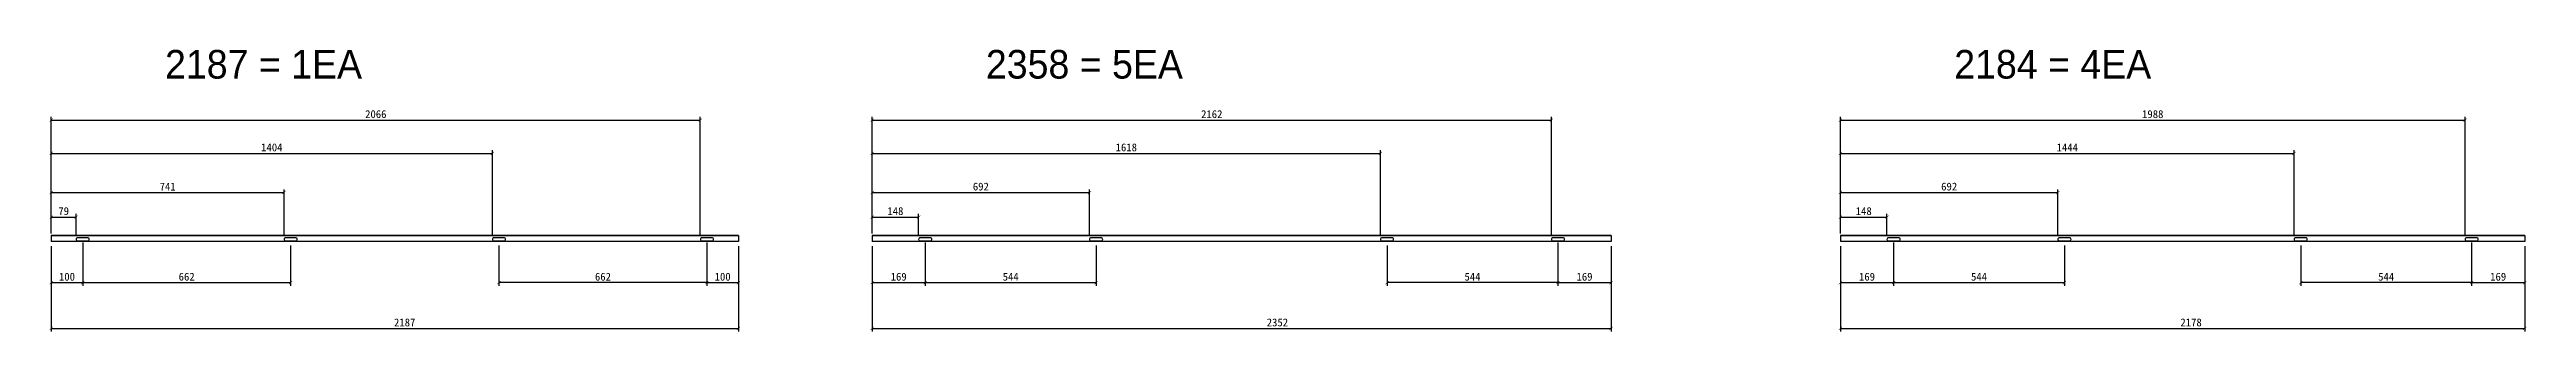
# Model space of a CAD drawing. Header units: millimetres. Extents: x -44117 to 256353, y -2095463 to 65325.
# Drawn here: x 118576 to 126460, y -1048066 to -1047167 of the extents above; entities that cross this region are included whole.
import ezdxf

# ---------------------------------------------------------------- set-up
doc = ezdxf.new("R2010")
doc.units = ezdxf.units.MM
doc.header["$LTSCALE"] = 10
doc.dimstyles.new('ISO-25', dxfattribs={"dimtxt": 2.5, "dimasz": 2.5, "dimexe": 1, "dimexo": 1, "dimtad": 1, "dimtxsty": 'Standard', "dimblk": 'ARCHTICK', "dimcen": 2.5, "dimadec": 0, "dimazin": 0, "dimtfac": 1, "dimtmove": 0, "dimatfit": 3, "dimfxl": 0, "dimarcsym": 0})

msp = doc.modelspace()

# ---------------------------------------------------------------- texts
at = {"char_height": 91.2356303, "attachment_point": 1}
for s, heights, insert in [('{\\fGulim|b0|i0|c129|p50;2187 = 1EA}', [-94.0298], (118943.65732, -1047168.74002)), ('{\\fGulim|b0|i0|c129|p50;2358 = 5EA}', [-93.90831], (121556.49617, -1047168.74002)), ('{\\fGulim|b0|i0|c129|p50;2184 = 4EA}', [-94.0298], (124638.7486, -1047168.74002))]:
    msp.add_mtext_dynamic_manual_height_columns(s, width=2155.3243433, gutter_width=8.14604, heights=heights, dxfattribs=dict(at, insert=insert))

# ---------------------------------------------------------------- blocks, each defined once
blk = doc.blocks.new('_ArchTick')
at = {"color": 0, "linetype": 'ByBlock', "const_width": 0.15}
blk.add_lwpolyline([(-0.5, -0.5), (0.5, 0.5)], dxfattribs=at)
blk = doc.blocks.new('*D7038')
at = {"color": 0, "lineweight": -2}
for p, q in [((118581.5, -1047793.4), (118581.5, -1048065.5)), ((120768.5, -1047793.4), (120768.5, -1048065.5)), ((118581.5, -1048055.5), (120768.5, -1048055.5))]:
    blk.add_line(p, q, dxfattribs=at)
at = {"layer": 'Defpoints', "color": 0}
for p in [(118581.5, -1047778.4), (120768.5, -1047778.4), (120768.5, -1048055.5)]:
    blk.add_point(p, dxfattribs=at)
at = {"color": 0, "lineweight": -2, "xscale": 10, "yscale": 10, "zscale": 10, "rotation": 180}
blk.add_blockref('_ArchTick', (118581.5, -1048055.5), dxfattribs=at)
at = {"color": 0, "lineweight": -2, "xscale": 10, "yscale": 10, "zscale": 10}
blk.add_blockref('_ArchTick', (120768.5, -1048055.5), dxfattribs=at)
at = {"color": 0, "insert": (119706.5, -1048036.8), "char_height": 25, "attachment_point": 5}
blk.add_mtext('2187', dxfattribs=at)
blk = doc.blocks.new('*D7039')
at = {"color": 0, "lineweight": -2}
for p, q in [((118581.5, -1047793.4), (118581.5, -1047920)), ((118681.5, -1047782), (118681.5, -1047920)), ((118581.5, -1047910), (118681.5, -1047910))]:
    blk.add_line(p, q, dxfattribs=at)
at = {"layer": 'Defpoints', "color": 0}
for p in [(118581.5, -1047778.4), (118681.5, -1047767), (118681.5, -1047910)]:
    blk.add_point(p, dxfattribs=at)
at = {"color": 0, "lineweight": -2, "xscale": 10, "yscale": 10, "zscale": 10, "rotation": 180}
blk.add_blockref('_ArchTick', (118581.5, -1047910), dxfattribs=at)
at = {"color": 0, "lineweight": -2, "xscale": 10, "yscale": 10, "zscale": 10}
blk.add_blockref('_ArchTick', (118681.5, -1047910), dxfattribs=at)
at = {"color": 0, "insert": (118631.5, -1047891.2), "char_height": 25, "attachment_point": 5}
blk.add_mtext('100', dxfattribs=at)
blk = doc.blocks.new('*D7040')
at = {"color": 0, "lineweight": -2}
for p, q in [((120668.5, -1047782), (120668.5, -1047920)), ((120768.5, -1047793.4), (120768.5, -1047920)), ((120668.5, -1047910), (120768.5, -1047910))]:
    blk.add_line(p, q, dxfattribs=at)
at = {"layer": 'Defpoints', "color": 0}
for p in [(120668.5, -1047767), (120768.5, -1047778.4), (120768.5, -1047910)]:
    blk.add_point(p, dxfattribs=at)
at = {"color": 0, "lineweight": -2, "xscale": 10, "yscale": 10, "zscale": 10, "rotation": 180}
blk.add_blockref('_ArchTick', (120668.5, -1047910), dxfattribs=at)
at = {"color": 0, "lineweight": -2, "xscale": 10, "yscale": 10, "zscale": 10}
blk.add_blockref('_ArchTick', (120768.5, -1047910), dxfattribs=at)
at = {"color": 0, "insert": (120718.5, -1047891.2), "char_height": 25, "attachment_point": 5}
blk.add_mtext('100', dxfattribs=at)
blk = doc.blocks.new('*D7041')
at = {"color": 0, "lineweight": -2}
for p, q in [((118681.5, -1047792), (118681.5, -1047920)), ((119343.5, -1047792), (119343.5, -1047920)), ((118681.5, -1047910), (119343.5, -1047910))]:
    blk.add_line(p, q, dxfattribs=at)
at = {"layer": 'Defpoints', "color": 0}
for p in [(118681.5, -1047777), (119343.5, -1047777), (119343.5, -1047910)]:
    blk.add_point(p, dxfattribs=at)
at = {"color": 0, "lineweight": -2, "xscale": 10, "yscale": 10, "zscale": 10, "rotation": 180}
blk.add_blockref('_ArchTick', (118681.5, -1047910), dxfattribs=at)
at = {"color": 0, "lineweight": -2, "xscale": 10, "yscale": 10, "zscale": 10}
blk.add_blockref('_ArchTick', (119343.5, -1047910), dxfattribs=at)
at = {"color": 0, "insert": (119012.5, -1047891.2), "char_height": 25, "attachment_point": 5}
blk.add_mtext('662', dxfattribs=at)
blk = doc.blocks.new('*D7042')
at = {"color": 0, "lineweight": -2}
for p, q in [((120006.5, -1047792), (120006.5, -1047920)), ((120668.5, -1047792), (120668.5, -1047920)), ((120668.5, -1047910), (120006.5, -1047910))]:
    blk.add_line(p, q, dxfattribs=at)
at = {"layer": 'Defpoints', "color": 0}
for p in [(120006.5, -1047777), (120668.5, -1047777), (120006.5, -1047910)]:
    blk.add_point(p, dxfattribs=at)
at = {"color": 0, "lineweight": -2, "xscale": 10, "yscale": 10, "zscale": 10, "rotation": 180}
blk.add_blockref('_ArchTick', (120006.5, -1047910), dxfattribs=at)
at = {"color": 0, "lineweight": -2, "xscale": 10, "yscale": 10, "zscale": 10}
blk.add_blockref('_ArchTick', (120668.5, -1047910), dxfattribs=at)
at = {"color": 0, "insert": (120337.5, -1047891.2), "char_height": 25, "attachment_point": 5}
blk.add_mtext('662', dxfattribs=at)
blk = doc.blocks.new('*D7043')
at = {"color": 0, "lineweight": -2}
for p, q in [((118581.5, -1047745.8), (118581.5, -1047691.1)), ((118581.5, -1047701.1), (118660.5, -1047701.1)), ((118660.5, -1047757), (118660.5, -1047691.1))]:
    blk.add_line(p, q, dxfattribs=at)
at = {"layer": 'Defpoints', "color": 0}
for p in [(118660.5, -1047701.1), (118581.5, -1047760.8), (118660.5, -1047772)]:
    blk.add_point(p, dxfattribs=at)
at = {"color": 0, "lineweight": -2, "xscale": 10, "yscale": 10, "zscale": 10, "rotation": 180}
blk.add_blockref('_ArchTick', (118581.5, -1047701.1), dxfattribs=at)
at = {"color": 0, "lineweight": -2, "xscale": 10, "yscale": 10, "zscale": 10}
blk.add_blockref('_ArchTick', (118660.5, -1047701.1), dxfattribs=at)
at = {"color": 0, "insert": (118621, -1047682.3), "char_height": 25, "attachment_point": 5}
blk.add_mtext('79', dxfattribs=at)
blk = doc.blocks.new('*D7044')
at = {"color": 0, "lineweight": -2}
for p, q in [((118581.5, -1047745.8), (118581.5, -1047612.9)), ((118581.5, -1047622.9), (119322.5, -1047622.9)), ((119322.5, -1047757), (119322.5, -1047612.9))]:
    blk.add_line(p, q, dxfattribs=at)
at = {"layer": 'Defpoints', "color": 0}
for p in [(119322.5, -1047622.9), (118581.5, -1047760.8), (119322.5, -1047772)]:
    blk.add_point(p, dxfattribs=at)
at = {"color": 0, "lineweight": -2, "xscale": 10, "yscale": 10, "zscale": 10, "rotation": 180}
blk.add_blockref('_ArchTick', (118581.5, -1047622.9), dxfattribs=at)
at = {"color": 0, "lineweight": -2, "xscale": 10, "yscale": 10, "zscale": 10}
blk.add_blockref('_ArchTick', (119322.5, -1047622.9), dxfattribs=at)
at = {"color": 0, "insert": (118952, -1047604.1), "char_height": 25, "attachment_point": 5}
blk.add_mtext('741', dxfattribs=at)
blk = doc.blocks.new('*D7045')
at = {"color": 0, "lineweight": -2}
for p, q in [((118581.5, -1047753.9), (118581.5, -1047488.1)), ((119985.5, -1047757), (119985.5, -1047488.1)), ((118581.5, -1047498.1), (119985.5, -1047498.1))]:
    blk.add_line(p, q, dxfattribs=at)
at = {"layer": 'Defpoints', "color": 0}
for p in [(119985.5, -1047498.1), (118581.5, -1047768.9), (119985.5, -1047772)]:
    blk.add_point(p, dxfattribs=at)
at = {"color": 0, "lineweight": -2, "xscale": 10, "yscale": 10, "zscale": 10, "rotation": 180}
blk.add_blockref('_ArchTick', (118581.5, -1047498.1), dxfattribs=at)
at = {"color": 0, "lineweight": -2, "xscale": 10, "yscale": 10, "zscale": 10}
blk.add_blockref('_ArchTick', (119985.5, -1047498.1), dxfattribs=at)
at = {"color": 0, "insert": (119283.5, -1047479.3), "char_height": 25, "attachment_point": 5}
blk.add_mtext('1404', dxfattribs=at)
blk = doc.blocks.new('*D7046')
at = {"color": 0, "lineweight": -2}
for p, q in [((118581.5, -1047753.9), (118581.5, -1047382.1)), ((118581.5, -1047392.1), (120647.5, -1047392.1)), ((120647.5, -1047757), (120647.5, -1047382.1))]:
    blk.add_line(p, q, dxfattribs=at)
at = {"layer": 'Defpoints', "color": 0}
for p in [(120647.5, -1047392.1), (118581.5, -1047768.9), (120647.5, -1047772)]:
    blk.add_point(p, dxfattribs=at)
at = {"color": 0, "lineweight": -2, "xscale": 10, "yscale": 10, "zscale": 10, "rotation": 180}
blk.add_blockref('_ArchTick', (118581.5, -1047392.1), dxfattribs=at)
at = {"color": 0, "lineweight": -2, "xscale": 10, "yscale": 10, "zscale": 10}
blk.add_blockref('_ArchTick', (120647.5, -1047392.1), dxfattribs=at)
at = {"color": 0, "insert": (119614.5, -1047373.4), "char_height": 25, "attachment_point": 5}
blk.add_mtext('2066', dxfattribs=at)
blk = doc.blocks.new('*D7047')
at = {"color": 0, "lineweight": -2}
for p, q in [((121194.4, -1047793.4), (121194.4, -1048065.5)), ((123546.4, -1047793.4), (123546.4, -1048065.5)), ((121194.4, -1048055.5), (123546.4, -1048055.5))]:
    blk.add_line(p, q, dxfattribs=at)
at = {"layer": 'Defpoints', "color": 0}
for p in [(121194.4, -1047778.4), (123546.4, -1047778.4), (123546.4, -1048055.5)]:
    blk.add_point(p, dxfattribs=at)
at = {"color": 0, "lineweight": -2, "xscale": 10, "yscale": 10, "zscale": 10, "rotation": 180}
blk.add_blockref('_ArchTick', (121194.4, -1048055.5), dxfattribs=at)
at = {"color": 0, "lineweight": -2, "xscale": 10, "yscale": 10, "zscale": 10}
blk.add_blockref('_ArchTick', (123546.4, -1048055.5), dxfattribs=at)
at = {"color": 0, "insert": (122484.4, -1048036.8), "char_height": 25, "attachment_point": 5}
blk.add_mtext('2352', dxfattribs=at)
blk = doc.blocks.new('*D7048')
at = {"color": 0, "lineweight": -2}
for p, q in [((121194.4, -1047793.4), (121194.4, -1047920)), ((121363.4, -1047782), (121363.4, -1047920)), ((121194.4, -1047910), (121363.4, -1047910))]:
    blk.add_line(p, q, dxfattribs=at)
at = {"layer": 'Defpoints', "color": 0}
for p in [(121194.4, -1047778.4), (121363.4, -1047767), (121363.4, -1047910)]:
    blk.add_point(p, dxfattribs=at)
at = {"color": 0, "lineweight": -2, "xscale": 10, "yscale": 10, "zscale": 10, "rotation": 180}
blk.add_blockref('_ArchTick', (121194.4, -1047910), dxfattribs=at)
at = {"color": 0, "lineweight": -2, "xscale": 10, "yscale": 10, "zscale": 10}
blk.add_blockref('_ArchTick', (121363.4, -1047910), dxfattribs=at)
at = {"color": 0, "insert": (121278.9, -1047891.2), "char_height": 25, "attachment_point": 5}
blk.add_mtext('169', dxfattribs=at)
blk = doc.blocks.new('*D7049')
at = {"color": 0, "lineweight": -2}
for p, q in [((123377.4, -1047782), (123377.4, -1047920)), ((123546.4, -1047793.4), (123546.4, -1047920)), ((123377.4, -1047910), (123546.4, -1047910))]:
    blk.add_line(p, q, dxfattribs=at)
at = {"layer": 'Defpoints', "color": 0}
for p in [(123377.4, -1047767), (123546.4, -1047778.4), (123546.4, -1047910)]:
    blk.add_point(p, dxfattribs=at)
at = {"color": 0, "lineweight": -2, "xscale": 10, "yscale": 10, "zscale": 10, "rotation": 180}
blk.add_blockref('_ArchTick', (123377.4, -1047910), dxfattribs=at)
at = {"color": 0, "lineweight": -2, "xscale": 10, "yscale": 10, "zscale": 10}
blk.add_blockref('_ArchTick', (123546.4, -1047910), dxfattribs=at)
at = {"color": 0, "insert": (123461.9, -1047891.2), "char_height": 25, "attachment_point": 5}
blk.add_mtext('169', dxfattribs=at)
blk = doc.blocks.new('*D7050')
at = {"color": 0, "lineweight": -2}
for p, q in [((121363.4, -1047792), (121363.4, -1047920)), ((121907.4, -1047792), (121907.4, -1047920)), ((121363.4, -1047910), (121907.4, -1047910))]:
    blk.add_line(p, q, dxfattribs=at)
at = {"layer": 'Defpoints', "color": 0}
for p in [(121363.4, -1047777), (121907.4, -1047777), (121907.4, -1047910)]:
    blk.add_point(p, dxfattribs=at)
at = {"color": 0, "lineweight": -2, "xscale": 10, "yscale": 10, "zscale": 10, "rotation": 180}
blk.add_blockref('_ArchTick', (121363.4, -1047910), dxfattribs=at)
at = {"color": 0, "lineweight": -2, "xscale": 10, "yscale": 10, "zscale": 10}
blk.add_blockref('_ArchTick', (121907.4, -1047910), dxfattribs=at)
at = {"color": 0, "insert": (121635.4, -1047891.2), "char_height": 25, "attachment_point": 5}
blk.add_mtext('544', dxfattribs=at)
blk = doc.blocks.new('*D7051')
at = {"color": 0, "lineweight": -2}
for p, q in [((122833.4, -1047792), (122833.4, -1047920)), ((123377.4, -1047792), (123377.4, -1047920)), ((123377.4, -1047910), (122833.4, -1047910))]:
    blk.add_line(p, q, dxfattribs=at)
at = {"layer": 'Defpoints', "color": 0}
for p in [(122833.4, -1047777), (123377.4, -1047777), (122833.4, -1047910)]:
    blk.add_point(p, dxfattribs=at)
at = {"color": 0, "lineweight": -2, "xscale": 10, "yscale": 10, "zscale": 10, "rotation": 180}
blk.add_blockref('_ArchTick', (122833.4, -1047910), dxfattribs=at)
at = {"color": 0, "lineweight": -2, "xscale": 10, "yscale": 10, "zscale": 10}
blk.add_blockref('_ArchTick', (123377.4, -1047910), dxfattribs=at)
at = {"color": 0, "insert": (123105.4, -1047891.2), "char_height": 25, "attachment_point": 5}
blk.add_mtext('544', dxfattribs=at)
blk = doc.blocks.new('*D7052')
at = {"color": 0, "lineweight": -2}
for p, q in [((121194.4, -1047745.8), (121194.4, -1047691.1)), ((121194.4, -1047701.1), (121342.4, -1047701.1)), ((121342.4, -1047757), (121342.4, -1047691.1))]:
    blk.add_line(p, q, dxfattribs=at)
at = {"layer": 'Defpoints', "color": 0}
for p in [(121342.4, -1047701.1), (121194.4, -1047760.8), (121342.4, -1047772)]:
    blk.add_point(p, dxfattribs=at)
at = {"color": 0, "lineweight": -2, "xscale": 10, "yscale": 10, "zscale": 10, "rotation": 180}
blk.add_blockref('_ArchTick', (121194.4, -1047701.1), dxfattribs=at)
at = {"color": 0, "lineweight": -2, "xscale": 10, "yscale": 10, "zscale": 10}
blk.add_blockref('_ArchTick', (121342.4, -1047701.1), dxfattribs=at)
at = {"color": 0, "insert": (121268.4, -1047682.3), "char_height": 25, "attachment_point": 5}
blk.add_mtext('148', dxfattribs=at)
blk = doc.blocks.new('*D7053')
at = {"color": 0, "lineweight": -2}
for p, q in [((121194.4, -1047745.8), (121194.4, -1047612.9)), ((121194.4, -1047622.9), (121886.4, -1047622.9)), ((121886.4, -1047757), (121886.4, -1047612.9))]:
    blk.add_line(p, q, dxfattribs=at)
at = {"layer": 'Defpoints', "color": 0}
for p in [(121886.4, -1047622.9), (121194.4, -1047760.8), (121886.4, -1047772)]:
    blk.add_point(p, dxfattribs=at)
at = {"color": 0, "lineweight": -2, "xscale": 10, "yscale": 10, "zscale": 10, "rotation": 180}
blk.add_blockref('_ArchTick', (121194.4, -1047622.9), dxfattribs=at)
at = {"color": 0, "lineweight": -2, "xscale": 10, "yscale": 10, "zscale": 10}
blk.add_blockref('_ArchTick', (121886.4, -1047622.9), dxfattribs=at)
at = {"color": 0, "insert": (121540.4, -1047604.1), "char_height": 25, "attachment_point": 5}
blk.add_mtext('692', dxfattribs=at)
blk = doc.blocks.new('*D7054')
at = {"color": 0, "lineweight": -2}
for p, q in [((121194.4, -1047753.9), (121194.4, -1047488.1)), ((122812.4, -1047757), (122812.4, -1047488.1)), ((121194.4, -1047498.1), (122812.4, -1047498.1))]:
    blk.add_line(p, q, dxfattribs=at)
at = {"layer": 'Defpoints', "color": 0}
for p in [(122812.4, -1047498.1), (121194.4, -1047768.9), (122812.4, -1047772)]:
    blk.add_point(p, dxfattribs=at)
at = {"color": 0, "lineweight": -2, "xscale": 10, "yscale": 10, "zscale": 10, "rotation": 180}
blk.add_blockref('_ArchTick', (121194.4, -1047498.1), dxfattribs=at)
at = {"color": 0, "lineweight": -2, "xscale": 10, "yscale": 10, "zscale": 10}
blk.add_blockref('_ArchTick', (122812.4, -1047498.1), dxfattribs=at)
at = {"color": 0, "insert": (122003.4, -1047479.3), "char_height": 25, "attachment_point": 5}
blk.add_mtext('1618', dxfattribs=at)
blk = doc.blocks.new('*D7055')
at = {"color": 0, "lineweight": -2}
for p, q in [((121194.4, -1047753.9), (121194.4, -1047382.1)), ((121194.4, -1047392.1), (123356.4, -1047392.1)), ((123356.4, -1047757), (123356.4, -1047382.1))]:
    blk.add_line(p, q, dxfattribs=at)
at = {"layer": 'Defpoints', "color": 0}
for p in [(123356.4, -1047392.1), (121194.4, -1047768.9), (123356.4, -1047772)]:
    blk.add_point(p, dxfattribs=at)
at = {"color": 0, "lineweight": -2, "xscale": 10, "yscale": 10, "zscale": 10, "rotation": 180}
blk.add_blockref('_ArchTick', (121194.4, -1047392.1), dxfattribs=at)
at = {"color": 0, "lineweight": -2, "xscale": 10, "yscale": 10, "zscale": 10}
blk.add_blockref('_ArchTick', (123356.4, -1047392.1), dxfattribs=at)
at = {"color": 0, "insert": (122275.4, -1047373.4), "char_height": 25, "attachment_point": 5}
blk.add_mtext('2162', dxfattribs=at)
blk = doc.blocks.new('*D7056')
at = {"color": 0, "lineweight": -2}
for p, q in [((124276.6, -1047793.4), (124276.6, -1048065.5)), ((126454.6, -1047793.4), (126454.6, -1048065.5)), ((124276.6, -1048055.5), (126454.6, -1048055.5))]:
    blk.add_line(p, q, dxfattribs=at)
at = {"layer": 'Defpoints', "color": 0}
for p in [(124276.6, -1047778.4), (126454.6, -1047778.4), (126454.6, -1048055.5)]:
    blk.add_point(p, dxfattribs=at)
at = {"color": 0, "lineweight": -2, "xscale": 10, "yscale": 10, "zscale": 10, "rotation": 180}
blk.add_blockref('_ArchTick', (124276.6, -1048055.5), dxfattribs=at)
at = {"color": 0, "lineweight": -2, "xscale": 10, "yscale": 10, "zscale": 10}
blk.add_blockref('_ArchTick', (126454.6, -1048055.5), dxfattribs=at)
at = {"color": 0, "insert": (125392.6, -1048036.8), "char_height": 25, "attachment_point": 5}
blk.add_mtext('2178', dxfattribs=at)
blk = doc.blocks.new('*D7057')
at = {"color": 0, "lineweight": -2}
for p, q in [((124276.6, -1047793.4), (124276.6, -1047920)), ((124445.6, -1047782), (124445.6, -1047920)), ((124276.6, -1047910), (124445.6, -1047910))]:
    blk.add_line(p, q, dxfattribs=at)
at = {"layer": 'Defpoints', "color": 0}
for p in [(124276.6, -1047778.4), (124445.6, -1047767), (124445.6, -1047910)]:
    blk.add_point(p, dxfattribs=at)
at = {"color": 0, "lineweight": -2, "xscale": 10, "yscale": 10, "zscale": 10, "rotation": 180}
blk.add_blockref('_ArchTick', (124276.6, -1047910), dxfattribs=at)
at = {"color": 0, "lineweight": -2, "xscale": 10, "yscale": 10, "zscale": 10}
blk.add_blockref('_ArchTick', (124445.6, -1047910), dxfattribs=at)
at = {"color": 0, "insert": (124361.1, -1047891.2), "char_height": 25, "attachment_point": 5}
blk.add_mtext('169', dxfattribs=at)
blk = doc.blocks.new('*D7058')
at = {"color": 0, "lineweight": -2}
for p, q in [((126285.6, -1047782), (126285.6, -1047920)), ((126454.6, -1047793.4), (126454.6, -1047920)), ((126285.6, -1047910), (126454.6, -1047910))]:
    blk.add_line(p, q, dxfattribs=at)
at = {"layer": 'Defpoints', "color": 0}
for p in [(126285.6, -1047767), (126454.6, -1047778.4), (126454.6, -1047910)]:
    blk.add_point(p, dxfattribs=at)
at = {"color": 0, "lineweight": -2, "xscale": 10, "yscale": 10, "zscale": 10, "rotation": 180}
blk.add_blockref('_ArchTick', (126285.6, -1047910), dxfattribs=at)
at = {"color": 0, "lineweight": -2, "xscale": 10, "yscale": 10, "zscale": 10}
blk.add_blockref('_ArchTick', (126454.6, -1047910), dxfattribs=at)
at = {"color": 0, "insert": (126370.1, -1047891.2), "char_height": 25, "attachment_point": 5}
blk.add_mtext('169', dxfattribs=at)
blk = doc.blocks.new('*D7059')
at = {"color": 0, "lineweight": -2}
for p, q in [((124445.6, -1047792), (124445.6, -1047920)), ((124989.6, -1047792), (124989.6, -1047920)), ((124445.6, -1047910), (124989.6, -1047910))]:
    blk.add_line(p, q, dxfattribs=at)
at = {"layer": 'Defpoints', "color": 0}
for p in [(124445.6, -1047777), (124989.6, -1047777), (124989.6, -1047910)]:
    blk.add_point(p, dxfattribs=at)
at = {"color": 0, "lineweight": -2, "xscale": 10, "yscale": 10, "zscale": 10, "rotation": 180}
blk.add_blockref('_ArchTick', (124445.6, -1047910), dxfattribs=at)
at = {"color": 0, "lineweight": -2, "xscale": 10, "yscale": 10, "zscale": 10}
blk.add_blockref('_ArchTick', (124989.6, -1047910), dxfattribs=at)
at = {"color": 0, "insert": (124717.6, -1047891.2), "char_height": 25, "attachment_point": 5}
blk.add_mtext('544', dxfattribs=at)
blk = doc.blocks.new('*D7060')
at = {"color": 0, "lineweight": -2}
for p, q in [((125741.6, -1047792), (125741.6, -1047920)), ((126285.6, -1047792), (126285.6, -1047920)), ((126285.6, -1047910), (125741.6, -1047910))]:
    blk.add_line(p, q, dxfattribs=at)
at = {"layer": 'Defpoints', "color": 0}
for p in [(125741.6, -1047777), (126285.6, -1047777), (125741.6, -1047910)]:
    blk.add_point(p, dxfattribs=at)
at = {"color": 0, "lineweight": -2, "xscale": 10, "yscale": 10, "zscale": 10, "rotation": 180}
blk.add_blockref('_ArchTick', (125741.6, -1047910), dxfattribs=at)
at = {"color": 0, "lineweight": -2, "xscale": 10, "yscale": 10, "zscale": 10}
blk.add_blockref('_ArchTick', (126285.6, -1047910), dxfattribs=at)
at = {"color": 0, "insert": (126013.6, -1047891.2), "char_height": 25, "attachment_point": 5}
blk.add_mtext('544', dxfattribs=at)
blk = doc.blocks.new('*D7061')
at = {"color": 0, "lineweight": -2}
for p, q in [((124276.6, -1047745.8), (124276.6, -1047691.1)), ((124276.6, -1047701.1), (124424.6, -1047701.1)), ((124424.6, -1047757), (124424.6, -1047691.1))]:
    blk.add_line(p, q, dxfattribs=at)
at = {"layer": 'Defpoints', "color": 0}
for p in [(124424.6, -1047701.1), (124276.6, -1047760.8), (124424.6, -1047772)]:
    blk.add_point(p, dxfattribs=at)
at = {"color": 0, "lineweight": -2, "xscale": 10, "yscale": 10, "zscale": 10, "rotation": 180}
blk.add_blockref('_ArchTick', (124276.6, -1047701.1), dxfattribs=at)
at = {"color": 0, "lineweight": -2, "xscale": 10, "yscale": 10, "zscale": 10}
blk.add_blockref('_ArchTick', (124424.6, -1047701.1), dxfattribs=at)
at = {"color": 0, "insert": (124350.6, -1047682.3), "char_height": 25, "attachment_point": 5}
blk.add_mtext('148', dxfattribs=at)
blk = doc.blocks.new('*D7062')
at = {"color": 0, "lineweight": -2}
for p, q in [((124276.6, -1047745.8), (124276.6, -1047612.9)), ((124276.6, -1047622.9), (124968.6, -1047622.9)), ((124968.6, -1047757), (124968.6, -1047612.9))]:
    blk.add_line(p, q, dxfattribs=at)
at = {"layer": 'Defpoints', "color": 0}
for p in [(124968.6, -1047622.9), (124276.6, -1047760.8), (124968.6, -1047772)]:
    blk.add_point(p, dxfattribs=at)
at = {"color": 0, "lineweight": -2, "xscale": 10, "yscale": 10, "zscale": 10, "rotation": 180}
blk.add_blockref('_ArchTick', (124276.6, -1047622.9), dxfattribs=at)
at = {"color": 0, "lineweight": -2, "xscale": 10, "yscale": 10, "zscale": 10}
blk.add_blockref('_ArchTick', (124968.6, -1047622.9), dxfattribs=at)
at = {"color": 0, "insert": (124622.6, -1047604.1), "char_height": 25, "attachment_point": 5}
blk.add_mtext('692', dxfattribs=at)
blk = doc.blocks.new('*D7063')
at = {"color": 0, "lineweight": -2}
for p, q in [((124276.6, -1047753.9), (124276.6, -1047488.1)), ((125720.6, -1047757), (125720.6, -1047488.1)), ((124276.6, -1047498.1), (125720.6, -1047498.1))]:
    blk.add_line(p, q, dxfattribs=at)
at = {"layer": 'Defpoints', "color": 0}
for p in [(125720.6, -1047498.1), (124276.6, -1047768.9), (125720.6, -1047772)]:
    blk.add_point(p, dxfattribs=at)
at = {"color": 0, "lineweight": -2, "xscale": 10, "yscale": 10, "zscale": 10, "rotation": 180}
blk.add_blockref('_ArchTick', (124276.6, -1047498.1), dxfattribs=at)
at = {"color": 0, "lineweight": -2, "xscale": 10, "yscale": 10, "zscale": 10}
blk.add_blockref('_ArchTick', (125720.6, -1047498.1), dxfattribs=at)
at = {"color": 0, "insert": (124998.6, -1047479.3), "char_height": 25, "attachment_point": 5}
blk.add_mtext('1444', dxfattribs=at)
blk = doc.blocks.new('*D7064')
at = {"color": 0, "lineweight": -2}
for p, q in [((124276.6, -1047753.9), (124276.6, -1047382.1)), ((124276.6, -1047392.1), (126264.6, -1047392.1)), ((126264.6, -1047757), (126264.6, -1047382.1))]:
    blk.add_line(p, q, dxfattribs=at)
at = {"layer": 'Defpoints', "color": 0}
for p in [(126264.6, -1047392.1), (124276.6, -1047768.9), (126264.6, -1047772)]:
    blk.add_point(p, dxfattribs=at)
at = {"color": 0, "lineweight": -2, "xscale": 10, "yscale": 10, "zscale": 10, "rotation": 180}
blk.add_blockref('_ArchTick', (124276.6, -1047392.1), dxfattribs=at)
at = {"color": 0, "lineweight": -2, "xscale": 10, "yscale": 10, "zscale": 10}
blk.add_blockref('_ArchTick', (126264.6, -1047392.1), dxfattribs=at)
at = {"color": 0, "insert": (125270.6, -1047373.4), "char_height": 25, "attachment_point": 5}
blk.add_mtext('1988', dxfattribs=at)

# ---------------------------------------------------------------- dimensions: what is measured, and where the dimension line sits
for base, p1, p2, picture, middle in [((120647.53133, -1047392.13124), (118581.53113, -1047768.89263), (120647.53133, -1047771.99263), '*D7046', (119614.53123, -1047373.38124)), ((123356.37018, -1047392.13124), (121194.36998, -1047768.89263), (123356.37018, -1047771.99263), '*D7055', (122275.37008, -1047373.38124)), ((126264.62261, -1047392.13124), (124276.62241, -1047768.89263), (126264.62261, -1047771.99263), '*D7064', (125270.62251, -1047373.38124)), ((119985.53133, -1047498.06668), (118581.53113, -1047768.89263), (119985.53133, -1047771.99263), '*D7045', (119283.53123, -1047479.31668)), ((122812.37018, -1047498.06668), (121194.36998, -1047768.89263), (122812.37018, -1047771.99263), '*D7054', (122003.37008, -1047479.31668)), ((125720.62261, -1047498.06668), (124276.62241, -1047768.89263), (125720.62261, -1047771.99263), '*D7063', (124998.62251, -1047479.31668)), ((119322.53133, -1047622.86375), (118581.53113, -1047760.79263), (119322.53133, -1047771.99263), '*D7044', (118952.03123, -1047604.11375)), ((121886.37018, -1047622.86375), (121194.36998, -1047760.79263), (121886.37018, -1047771.99263), '*D7053', (121540.37008, -1047604.11375)), ((124968.62261, -1047622.86375), (124276.62241, -1047760.79263), (124968.62261, -1047771.99263), '*D7062', (124622.62251, -1047604.11375)), ((118660.53133, -1047701.05993), (118581.53113, -1047760.79263), (118660.53133, -1047771.99263), '*D7043', (118621.03123, -1047682.30993)), ((121342.37018, -1047701.05993), (121194.36998, -1047760.79263), (121342.37018, -1047771.99263), '*D7052', (121268.37008, -1047682.30993)), ((124424.62261, -1047701.05993), (124276.62241, -1047760.79263), (124424.62261, -1047771.99263), '*D7061', (124350.62251, -1047682.30993)), ((118681.53133, -1047909.98222), (118581.53113, -1047778.39263), (118681.53133, -1047766.99263), '*D7039', (118631.53123, -1047891.23222)), ((119343.53133, -1047909.98222), (118681.53133, -1047776.99263), (119343.53133, -1047776.99263), '*D7041', (119012.53133, -1047891.23222)), ((120006.53133, -1047909.98222), (120668.53133, -1047776.99263), (120006.53133, -1047776.99263), '*D7042', (120337.53133, -1047891.23222)), ((120768.53592, -1047909.98222), (120668.53133, -1047766.99263), (120768.53592, -1047778.39263), '*D7040', (120718.53363, -1047891.23222)), ((121363.37018, -1047909.98222), (121194.36998, -1047778.39263), (121363.37018, -1047766.99263), '*D7048', (121278.87008, -1047891.23222)), ((121907.37018, -1047909.98222), (121363.37018, -1047776.99263), (121907.37018, -1047776.99263), '*D7050', (121635.37018, -1047891.23222)), ((122833.37018, -1047909.98222), (123377.37018, -1047776.99263), (122833.37018, -1047776.99263), '*D7051', (123105.37018, -1047891.23222)), ((123546.37477, -1047909.98222), (123377.37018, -1047766.99263), (123546.37477, -1047778.39263), '*D7049', (123461.87247, -1047891.23222)), ((124445.62261, -1047909.98222), (124276.62241, -1047778.39263), (124445.62261, -1047766.99263), '*D7057', (124361.12251, -1047891.23222)), ((124989.62261, -1047909.98222), (124445.62261, -1047776.99263), (124989.62261, -1047776.99263), '*D7059', (124717.62261, -1047891.23222)), ((125741.62261, -1047909.98222), (126285.62261, -1047776.99263), (125741.62261, -1047776.99263), '*D7060', (126013.62261, -1047891.23222)), ((126454.6272, -1047909.98222), (126285.62261, -1047766.99263), (126454.6272, -1047778.39263), '*D7058', (126370.1249, -1047891.23222))]:
    dim = msp.add_linear_dim(base=base, p1=p1, p2=p2, dimstyle='ISO-25', override={"dimscale": 10, "dimasz": 1, "dimexo": 1.5})
    dim.commit()
    dim.dimension.update_dxf_attribs({"geometry": picture, "text_midpoint": middle})
for base, p1, p2, picture, middle in [((120768.53592, -1048055.51565), (118581.53113, -1047778.39263), (120768.53592, -1047778.39263), '*D7038', (119706.53353, -1048055.51565)), ((123546.37477, -1048055.51565), (121194.36998, -1047778.39263), (123546.37477, -1047778.39263), '*D7047', (122484.37237, -1048055.51565)), ((126454.6272, -1048055.51565), (124276.62241, -1047778.39263), (126454.6272, -1047778.39263), '*D7056', (125392.6248, -1048055.51565))]:
    dim = msp.add_linear_dim(base=base, p1=p1, p2=p2, dimstyle='ISO-25', override={"dimscale": 10, "dimasz": 1, "dimexo": 1.5})
    dim.commit()
    dim.dimension.update_dxf_attribs({"geometry": picture, "text_midpoint": middle, "dimtype": 160})

# ---------------------------------------------------------------- linework, layer by layer
at = {"linetype": 'Continuous'}
for p, q in [((120768.53592, -1047759.39263), (118581.53113, -1047759.39263)), ((120768.53592, -1047760.79263), (118581.53113, -1047760.79263)), ((120768.53592, -1047778.39263), (118581.53113, -1047778.39263)), ((123546.37477, -1047759.39263), (121194.36998, -1047759.39263)), ((123546.37477, -1047760.79263), (121194.36998, -1047760.79263)), ((123546.37477, -1047778.39263), (121194.36998, -1047778.39263)), ((126454.6272, -1047759.39263), (124276.62241, -1047759.39263)), ((126454.6272, -1047760.79263), (124276.62241, -1047760.79263)), ((126454.6272, -1047778.39263), (124276.62241, -1047778.39263))]:
    msp.add_line(p, q, dxfattribs=at)
for p, q in [((118581.53113, -1047759.39263), (118581.53113, -1047778.39263)), ((120768.53592, -1047759.39263), (120768.53592, -1047778.39263)), ((121194.36998, -1047759.39263), (121194.36998, -1047778.39263)), ((123546.37477, -1047759.39263), (123546.37477, -1047778.39263)), ((124276.62241, -1047759.39263), (124276.62241, -1047778.39263)), ((126454.6272, -1047759.39263), (126454.6272, -1047778.39263))]:
    msp.add_line(p, q)
at = {"color": 2, "linetype": 'Continuous'}
for points in [[(118660.53133, -1047771.99263), (118660.53133, -1047771.99263, 0.4142135624), (118665.53133, -1047776.99263), (118697.53133, -1047776.99263, 0.4142135624), (118702.53133, -1047771.99263), (118702.53133, -1047771.99263, 0.4142135624), (118697.53133, -1047766.99263), (118665.53133, -1047766.99263, 0.4142135624)], [(119322.53133, -1047771.99263), (119322.53133, -1047771.99263, 0.4142135624), (119327.53133, -1047776.99263), (119359.53133, -1047776.99263, 0.4142135624), (119364.53133, -1047771.99263), (119364.53133, -1047771.99263, 0.4142135624), (119359.53133, -1047766.99263), (119327.53133, -1047766.99263, 0.4142135624)], [(119985.53133, -1047771.99263), (119985.53133, -1047771.99263, 0.4142135624), (119990.53133, -1047776.99263), (120022.53133, -1047776.99263, 0.4142135624), (120027.53133, -1047771.99263), (120027.53133, -1047771.99263, 0.4142135624), (120022.53133, -1047766.99263), (119990.53133, -1047766.99263, 0.4142135624)], [(120647.53133, -1047771.99263), (120647.53133, -1047771.99263, 0.4142135624), (120652.53133, -1047776.99263), (120684.53133, -1047776.99263, 0.4142135624), (120689.53133, -1047771.99263), (120689.53133, -1047771.99263, 0.4142135624), (120684.53133, -1047766.99263), (120652.53133, -1047766.99263, 0.4142135624)], [(121342.37018, -1047771.99263), (121342.37018, -1047771.99263, 0.4142135624), (121347.37018, -1047776.99263), (121379.37018, -1047776.99263, 0.4142135624), (121384.37018, -1047771.99263), (121384.37018, -1047771.99263, 0.4142135624), (121379.37018, -1047766.99263), (121347.37018, -1047766.99263, 0.4142135624)], [(121886.37018, -1047771.99263), (121886.37018, -1047771.99263, 0.4142135624), (121891.37018, -1047776.99263), (121923.37018, -1047776.99263, 0.4142135624), (121928.37018, -1047771.99263), (121928.37018, -1047771.99263, 0.4142135624), (121923.37018, -1047766.99263), (121891.37018, -1047766.99263, 0.4142135624)], [(122812.37018, -1047771.99263), (122812.37018, -1047771.99263, 0.4142135624), (122817.37018, -1047776.99263), (122849.37018, -1047776.99263, 0.4142135624), (122854.37018, -1047771.99263), (122854.37018, -1047771.99263, 0.4142135624), (122849.37018, -1047766.99263), (122817.37018, -1047766.99263, 0.4142135624)], [(123356.37018, -1047771.99263), (123356.37018, -1047771.99263, 0.4142135624), (123361.37018, -1047776.99263), (123393.37018, -1047776.99263, 0.4142135624), (123398.37018, -1047771.99263), (123398.37018, -1047771.99263, 0.4142135624), (123393.37018, -1047766.99263), (123361.37018, -1047766.99263, 0.4142135624)], [(124424.62261, -1047771.99263), (124424.62261, -1047771.99263, 0.4142135624), (124429.62261, -1047776.99263), (124461.62261, -1047776.99263, 0.4142135624), (124466.62261, -1047771.99263), (124466.62261, -1047771.99263, 0.4142135624), (124461.62261, -1047766.99263), (124429.62261, -1047766.99263, 0.4142135624)], [(124968.62261, -1047771.99263), (124968.62261, -1047771.99263, 0.4142135624), (124973.62261, -1047776.99263), (125005.62261, -1047776.99263, 0.4142135624), (125010.62261, -1047771.99263), (125010.62261, -1047771.99263, 0.4142135624), (125005.62261, -1047766.99263), (124973.62261, -1047766.99263, 0.4142135624)], [(125720.62261, -1047771.99263), (125720.62261, -1047771.99263, 0.4142135624), (125725.62261, -1047776.99263), (125757.62261, -1047776.99263, 0.4142135624), (125762.62261, -1047771.99263), (125762.62261, -1047771.99263, 0.4142135624), (125757.62261, -1047766.99263), (125725.62261, -1047766.99263, 0.4142135624)], [(126264.62261, -1047771.99263), (126264.62261, -1047771.99263, 0.4142135624), (126269.62261, -1047776.99263), (126301.62261, -1047776.99263, 0.4142135624), (126306.62261, -1047771.99263), (126306.62261, -1047771.99263, 0.4142135624), (126301.62261, -1047766.99263), (126269.62261, -1047766.99263, 0.4142135624)]]:
    msp.add_lwpolyline(points, format="xyb", close=True, dxfattribs=at)

msp.set_redraw_order([(e.dxf.handle, doc.entitydb.next_handle()) for e in msp.query("TEXT MTEXT ATTDEF DIMENSION ARC_DIMENSION")])  # texts and dimensions are drawn at this point

doc.saveas('drawing.dxf')
